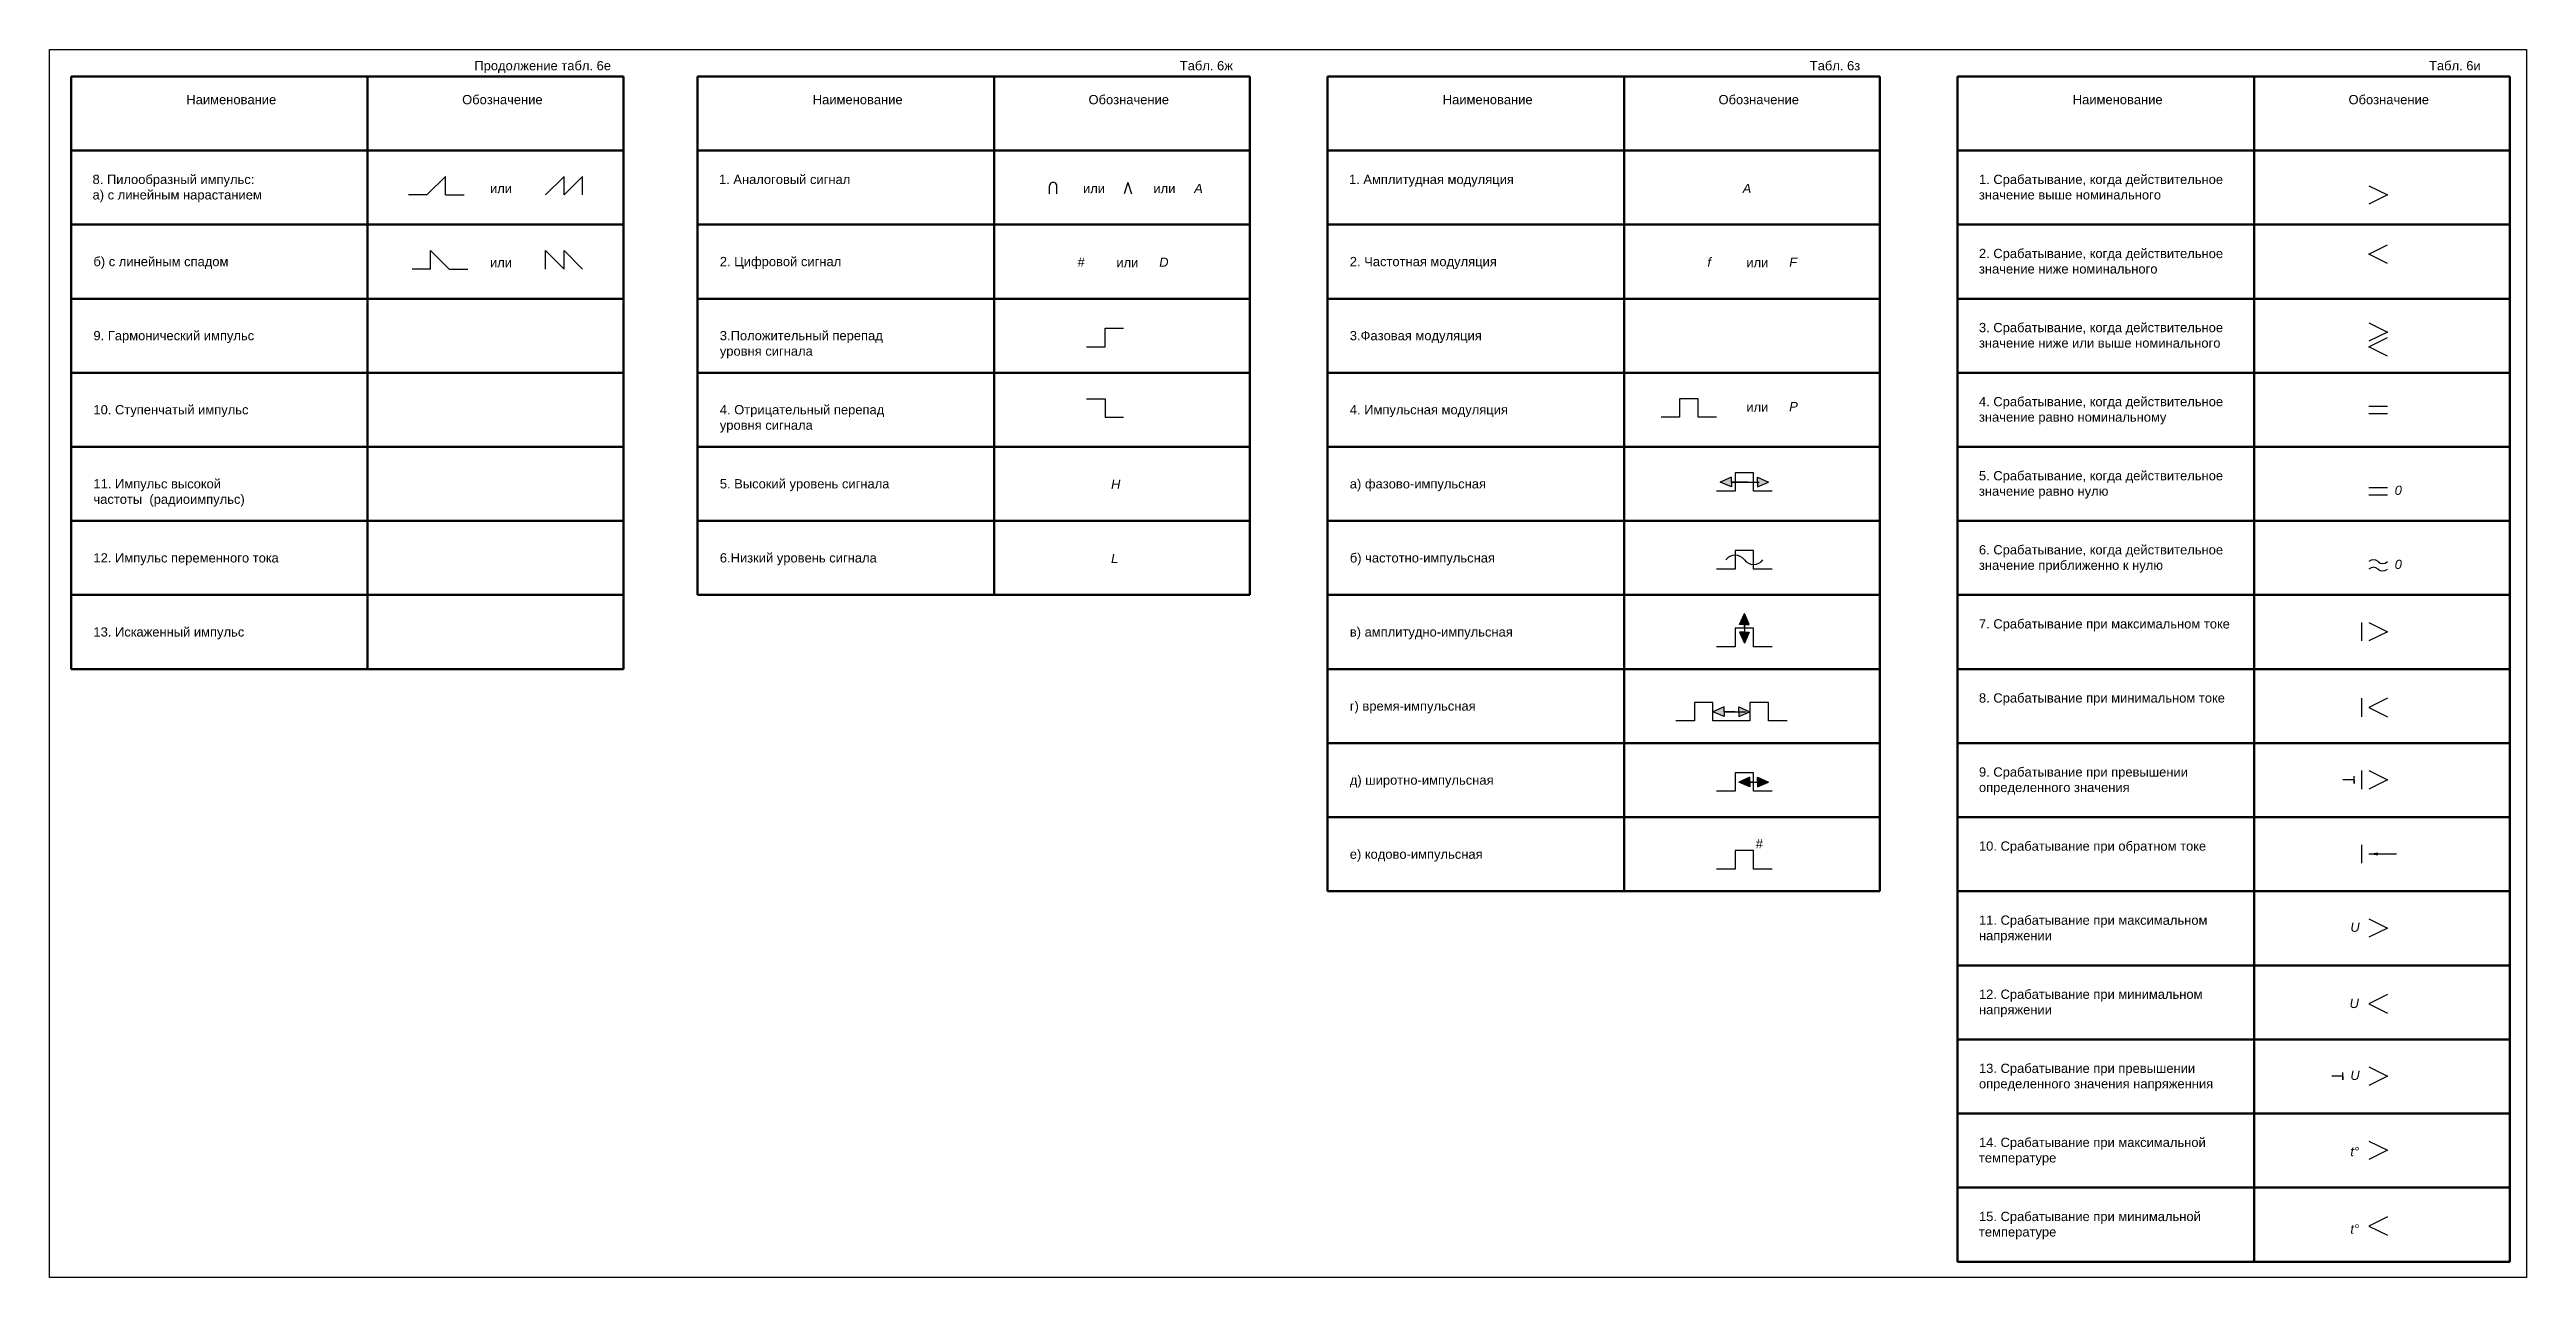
# Model space of a CAD drawing. Header units: millimetres. Extents: x 3094 to 4616, y 1396 to 2312.
# Drawn here: x 3094 to 3763, y 1981 to 2312 of the extents above; entities that cross this region are included whole.
import ezdxf

# ---------------------------------------------------------------- set-up
doc = ezdxf.new("R2010")
doc.units = ezdxf.units.MM
doc.layers.add('Рамка1', color=10, linetype='Continuous')
doc.layers.add('Слой1', color=3, linetype='Continuous', lineweight=50)
doc.layers.add('толстые линии', color=1, linetype='Continuous', lineweight=211)
doc.styles.get("Standard").update_dxf_attribs({"font": 'arial.ttf'})

msp = doc.modelspace()

# ---------------------------------------------------------------- texts
at = {"char_height": 2.5, "attachment_point": 1}
for s, heights, insert in [('{\\fArial|b0|i1|c204|p34;А}', [-2.5], (3403.02468, 2276)), ('{\\fArial|b0|i1|c204|p34;А}', [-2.5], (3551.02468, 2276)), ('{\\fArial|b0|i1|c204|p34;#}', [-2.585266], (3371.518402, 2256.11352)), ('{\\fArial|b0|i1|c204|p34;D}', [-2.5], (3393.595838, 2256.11352)), ('{\\fArial|b0|i1|c204|p34;f}', [-2.542633], (3541.518402, 2256.11352)), ('{\\fArial|b0|i1|c204|p34;F}', [-2.5], (3563.595838, 2256.11352)), ('{\\fArial|b0|i1|c204|p34;P}', [-2.5], (3563.595838, 2217.11352)), ('{\\fArial|b0|i1|c204|p34;H}', [-2.5], (3380.595838, 2196.11352)), ('{\\fArial|b0|i1|c204|p34;0}', [-2.552865], (3726.979344, 2194.531176)), ('{\\fArial|b0|i1|c204|p34;L}', [-2.5], (3380.595838, 2176.11352)), ('{\\fArial|b0|i1|c204|p34;0}', [-2.552865], (3726.979344, 2174.531176)), ('{\\fArial|b0|i1|c204|p34;#}', [-2.585266], (3554.518402, 2099.11352)), ('{\\fArial|b0|i1|c204|p34;U}', [-2.544338], (3715.01062, 2076.570732)), ('{\\fArial|b0|i1|c204|p34;U}', [-2.544338], (3714.800257, 2055.97888)), ('{\\fArial|b0|i1|c204|p34;U}', [-2.544338], (3715.01062, 2036.570732)), ('{\\fArial|b0|i1|c204|p34;t%%D}', [-2.530696], (3715.01062, 2015.99434)), ('{\\fArial|b0|i1|c204|p34;t%%D}', [-2.530696], (3715.01062, 1995.056226))]:
    msp.add_mtext_dynamic_manual_height_columns(s, width=2.5, gutter_width=12.5, heights=heights, dxfattribs=dict(at, insert=insert))
at = {"layer": 'Слой1', "char_height": 2.5, "attachment_point": 1}
for s, width, heights, insert in [('Продолжение табл. 6е', 61.788244, [-3.253752], (3208.782617, 2309.169102)), ('                      Табл. 6ж', 61.788244, [-2.602319], (3377.807297, 2309.169102)), ('                      Табл. 6з', 61.788244, [-2.602319], (3547.807297, 2309.169102)), ('                   Табл. 6и', 61.788244, [-2.602319], (3717.807297, 2309.169102)), ('Наименование', 2.5, [-2.540928], (3131.082701, 2300)), ('Обозначение', 2.5, [-2.602319], (3205.493855, 2300)), ('Наименование', 2.5, [-2.540928], (3300.107381, 2300)), ('Обозначение', 2.5, [-2.602319], (3374.518535, 2300)), ('Наименование', 2.5, [-2.540928], (3470.107381, 2300)), ('Обозначение', 2.5, [-2.602319], (3544.518535, 2300)), ('Наименование', 2.5, [-2.540928], (3640.107381, 2300)), ('Обозначение', 2.5, [-2.602319], (3714.518535, 2300)), ('8. Пилообразный импульс:\\Pа) с линейным нарастанием ', 71.136881, [14.154771], (3105.764666, 2278.460353)), ('или', 2.5, [-2.511937], (3213, 2276)), ('1. Аналоговый сигнал', 71.136881, [14.154771], (3274.789346, 2278.460353)), ('или', 2.5, [-2.511937], (3373.02468, 2276)), ('или', 2.5, [-2.511937], (3392.02468, 2276)), ('1. Амплитудная модуляция ', 71.136881, [14.154771], (3444.789346, 2278.460353)), ('1. Срабатывание, когда действительное значение выше номинального', 71.136881, [14.154771], (3614.789346, 2278.460353)), ('или', 2.5, [-2.511937], (3213, 2256)), ('или', 2.5, [-2.511937], (3382.02468, 2256)), ('или', 2.5, [-2.511937], (3552.02468, 2256)), ('2. Срабатывание, когда действительное значение ниже номинального', 71.136881, [14.154771], (3614.789346, 2258.460353)), ('3. Срабатывание, когда действительное значение ниже или выше номинального', 71.136881, [14.154771], (3614.789346, 2238.460353)), ('или', 2.5, [-2.511937], (3552.02468, 2217)), ('4. Срабатывание, когда действительное значение равно номинальному', 71.136881, [14.154771], (3614.789346, 2218.460353)), ('5. Срабатывание, когда действительное значение равно нулю', 71.136881, [14.154771], (3614.789346, 2198.460353)), ('6. Срабатывание, когда действительное значение приближенно к нулю', 71.136881, [14.154771], (3614.789346, 2178.460353)), ('7. Срабатывание при максимальном токе', 71.136881, [14.154771], (3614.789346, 2158.460353)), ('8. Срабатывание при минимальном токе', 71.136881, [14.154771], (3614.789346, 2138.460353)), ('9. Срабатывание при превышении определенного значения', 71.136881, [14.154771], (3614.789346, 2118.460353)), ('10. Срабатывание при обратном токе', 71.136881, [14.154771], (3614.789346, 2098.460353)), ('11. Срабатывание при максимальном напряжении', 71.136881, [14.154771], (3614.789346, 2078.460353)), ('12. Срабатывание при минимальном напряжении', 71.136881, [14.154771], (3614.789346, 2058.460353)), ('13. Срабатывание при превышении определенного значения напряженния', 71.136881, [14.154771], (3614.789346, 2038.460353)), ('14. Срабатывание при максимальной температуре', 71.136881, [14.154771], (3614.789346, 2018.460353)), ('15. Срабатывание при минимальной температуре', 71.136881, [14.154771], (3614.789346, 1998.460353))]:
    msp.add_mtext_dynamic_manual_height_columns(s, width=width, gutter_width=12.5, heights=heights, dxfattribs=dict(at, insert=insert))
at = {"layer": 'Слой1', "char_height": 2.5, "width": 47.581259, "attachment_point": 1}
for s, insert in [('б) с линейным спадом ', (3106, 2256.277626)), ('2. Цифровой сигнал', (3275.02468, 2256.277626)), ('2. Частотная модуляция', (3445.02468, 2256.277626)), ('3.Положительный перепад уровня сигнала', (3275.02468, 2236.277626)), ('4. Отрицательный перепад уровня сигнала', (3275.02468, 2216.277626)), ('4. Импульсная модуляция', (3445.02468, 2216.277626)), ('5. Высокий уровень сигнала', (3275.02468, 2196.277626)), ('а) фазово-импульсная', (3445.02468, 2196.277626)), ('6.Низкий уровень сигнала', (3275.02468, 2176.277626)), ('б) частотно-импульсная', (3445.02468, 2176.277626)), ('в) амплитудно-импульсная', (3445.02468, 2156.277626)), ('г) время-импульсная', (3445.02468, 2136.277626)), ('д) широтно-импульсная', (3445.02468, 2116.277626)), ('е) кодово-импульсная', (3445.02468, 2096.277626))]:
    msp.add_mtext(s, dxfattribs=dict(at, insert=insert))
at = {"layer": 'толстые линии', "char_height": 2.5, "width": 47.581259, "attachment_point": 1}
for s, insert in [('9. Гармонический импульс ', (3106, 2236.277626)), ('3.Фазовая модуляция', (3445.02468, 2236.277626)), ('10. Ступенчатый импульс', (3106, 2216.277626)), ('11. Импульс высокой частоты  (радиоимпульс) ', (3106, 2196.277626)), ('12. Импульс переменного тока', (3106, 2176.277626)), ('13. Искаженный импульс', (3106, 2156.277626))]:
    msp.add_mtext(s, dxfattribs=dict(at, insert=insert))

# ---------------------------------------------------------------- hatches: boundary and pattern name
h = msp.add_hatch(color=256)
h.set_gradient(color1=(255, 255, 255), tint=1)
h.paths.add_polyline_path([(3548, 2196.8), (3545, 2195.5), (3548, 2195.5)])
h.paths.add_polyline_path([(3548, 2195.5), (3545, 2195.5), (3548, 2194.2)])
h.paths.add_polyline_path([(3555, 2196.8), (3555, 2195.5), (3558, 2195.5)])
h.paths.add_polyline_path([(3558, 2195.5), (3555, 2195.5), (3555, 2194.2)])
h = msp.add_hatch(color=256)
h.set_gradient(color1=(255, 255, 255), tint=1)
h.paths.add_polyline_path([(3552.8, 2157), (3551.5, 2160), (3551.5, 2157)])
h.paths.add_polyline_path([(3551.5, 2157), (3551.5, 2160), (3550.2, 2157)])
h.paths.add_polyline_path([(3552.8, 2155), (3551.5, 2155), (3551.5, 2152)])
h.paths.add_polyline_path([(3551.5, 2152), (3551.5, 2155), (3550.2, 2155)])
h = msp.add_hatch(color=256)
h.set_gradient(color1=(255, 255, 255), tint=1)
h.paths.add_polyline_path([(3546, 2134.8), (3543, 2133.5), (3546, 2133.5)])
h.paths.add_polyline_path([(3546, 2133.5), (3543, 2133.5), (3546, 2132.2)])
h.paths.add_polyline_path([(3550, 2134.8), (3550, 2133.5), (3553, 2133.5)])
h.paths.add_polyline_path([(3553, 2133.5), (3550, 2133.5), (3550, 2132.2)])
h = msp.add_hatch(color=256)
h.set_gradient(color1=(255, 255, 255), tint=1)
h.paths.add_polyline_path([(3553, 2115.8), (3550, 2114.5), (3553, 2114.5)])
h.paths.add_polyline_path([(3553, 2114.5), (3550, 2114.5), (3553, 2113.2)])
h.paths.add_polyline_path([(3555, 2115.8), (3555, 2114.5), (3558, 2114.5)])
h.paths.add_polyline_path([(3558, 2114.5), (3555, 2114.5), (3555, 2113.2)])

# ---------------------------------------------------------------- linework, layer by layer
for p, q in [((3196, 2273), (3191, 2273)), ((3201, 2278), (3196, 2273)), ((3201, 2273), (3201, 2278)), ((3201, 2273), (3206, 2273)), ((3233, 2278), (3228, 2273)), ((3233, 2273), (3233, 2278)), ((3238, 2278), (3233, 2273)), ((3238, 2273), (3238, 2278)), ((3363.949341, 2273.346524), (3363.949341, 2275.346524)), ((3365.949341, 2273.346524), (3365.949341, 2275.346524)), ((3385.096366, 2276.346524), (3384.096366, 2273.346524)), ((3385.096366, 2276.346524), (3386.096366, 2273.346524)), ((3720, 2275.5), (3725, 2273)), ((3725, 2273), (3720, 2270.5)), ((3720, 2257), (3725, 2259.5)), ((3197, 2253), (3192, 2253)), ((3197, 2253), (3197, 2258)), ((3197, 2258), (3202, 2253)), ((3202, 2253), (3207, 2253)), ((3228, 2253), (3228, 2258)), ((3228, 2258), (3233, 2253)), ((3233, 2253), (3233, 2258)), ((3233, 2258), (3238, 2253)), ((3725, 2254.5), (3720, 2257)), ((3379, 2232), (3379, 2237)), ((3379, 2237), (3384, 2237)), ((3720, 2238.5), (3725, 2236)), ((3725, 2236), (3720, 2233.5)), ((3720, 2232), (3725, 2234.5)), ((3374, 2232), (3379, 2232)), ((3725, 2229.5), (3720, 2232)), ((3374, 2218), (3379, 2218)), ((3379, 2218), (3379, 2213)), ((3379, 2213), (3384, 2213)), ((3720, 2216), (3725, 2216)), ((3720, 2214), (3725, 2214)), ((3548, 2196.8), (3545, 2195.5)), ((3548, 2194.2), (3545, 2195.5)), ((3548, 2195.5), (3548, 2196.8)), ((3552.5, 2195.5), (3548, 2195.5)), ((3548, 2195.5), (3555.5, 2195.5)), ((3548, 2195.5), (3548, 2195.5)), ((3548, 2195.5), (3548, 2194.2)), ((3555, 2195.5), (3555, 2196.8)), ((3555, 2196.8), (3558, 2195.5)), ((3555, 2195.5), (3555, 2195.5)), ((3555, 2195.5), (3555, 2194.2)), ((3555, 2194.2), (3558, 2195.5)), ((3720, 2194), (3725, 2194)), ((3720, 2192), (3725, 2192)), ((3550.2, 2157), (3551.5, 2160)), ((3552.8, 2157), (3551.5, 2160)), ((3551.5, 2156), (3551.5, 2159)), ((3551.5, 2159), (3551.5, 2153)), ((3551.5, 2157), (3550.2, 2157)), ((3551.5, 2155), (3550.2, 2155)), ((3550.2, 2155), (3551.5, 2152)), ((3551.5, 2157), (3551.5, 2157)), ((3551.5, 2157), (3552.8, 2157)), ((3551.5, 2155), (3551.5, 2155)), ((3551.5, 2155), (3552.8, 2155)), ((3552.8, 2155), (3551.5, 2152)), ((3718, 2157.582873), (3718, 2152.582873)), ((3720, 2157.582873), (3725, 2155.082873)), ((3725, 2155.082873), (3720, 2152.582873)), ((3546, 2134.8), (3543, 2133.5)), ((3546, 2132.2), (3543, 2133.5)), ((3546, 2133.5), (3546, 2134.8)), ((3549, 2133.5), (3546, 2133.5)), ((3546, 2133.5), (3552, 2133.5)), ((3546, 2133.5), (3546, 2133.5)), ((3546, 2133.5), (3546, 2132.2)), ((3550, 2133.5), (3550, 2134.8)), ((3550, 2134.8), (3553, 2133.5)), ((3550, 2133.5), (3550, 2133.5)), ((3550, 2133.5), (3550, 2132.2)), ((3550, 2132.2), (3553, 2133.5)), ((3718, 2137.121166), (3718, 2132.121166)), ((3725, 2137.121166), (3720, 2134.621166)), ((3720, 2134.621166), (3725, 2132.121166)), ((3553, 2115.8), (3550, 2114.5)), ((3553, 2113.2), (3550, 2114.5)), ((3554, 2114.5), (3551, 2114.5)), ((3551, 2114.5), (3557, 2114.5)), ((3553, 2114.5), (3553, 2115.8)), ((3553, 2114.5), (3553, 2114.5)), ((3553, 2114.5), (3553, 2113.2)), ((3555, 2114.5), (3555, 2115.8)), ((3555, 2115.8), (3558, 2114.5)), ((3555, 2114.5), (3555, 2114.5)), ((3555, 2114.5), (3555, 2113.2)), ((3555, 2113.2), (3558, 2114.5)), ((3716, 2115.082873), (3713, 2115.082873)), ((3716, 2114.082873), (3716, 2116.082873)), ((3716, 2115.082873), (3716, 2114.082873)), ((3718, 2117.582873), (3718, 2112.582873)), ((3720, 2117.582873), (3725, 2115.082873)), ((3725, 2115.082873), (3720, 2112.582873)), ((3718, 2097.582873), (3718, 2092.582873)), ((3720, 2095.082873), (3727.5, 2095.082873)), ((3720, 2077.582873), (3725, 2075.082873)), ((3725, 2075.082873), (3720, 2072.582873)), ((3725, 2057.121166), (3720, 2054.621166)), ((3720, 2054.621166), (3725, 2052.121166)), ((3713, 2035.082873), (3710, 2035.082873)), ((3713, 2034.082873), (3713, 2036.082873)), ((3713, 2035.082873), (3713, 2034.082873)), ((3720, 2037.582873), (3725, 2035.082873)), ((3725, 2035.082873), (3720, 2032.582873)), ((3720, 2017.582873), (3725, 2015.082873)), ((3725, 2015.082873), (3720, 2012.582873)), ((3725, 1997.121166), (3720, 1994.621166)), ((3720, 1994.621166), (3725, 1992.121166))]:
    msp.add_line(p, q)
for points in [[(3544, 2213), (3539, 2213), (3539, 2218), (3534, 2218), (3534, 2213), (3529, 2213)], [(3559, 2193), (3554, 2193), (3554, 2198), (3549, 2198), (3549, 2193), (3544, 2193)], [(3559, 2172), (3554, 2172), (3554, 2177), (3549, 2177), (3549, 2172), (3544, 2172)], [(3559, 2151), (3554, 2151), (3554, 2156), (3549, 2156), (3549, 2151), (3544, 2151)], [(3548, 2131), (3543, 2131), (3543, 2136), (3538, 2136), (3538, 2131), (3533, 2131)], [(3563, 2131), (3558, 2131), (3558, 2136), (3553, 2136), (3553, 2131), (3548, 2131)], [(3559, 2112), (3554, 2112), (3554, 2117), (3549, 2117), (3549, 2112), (3544, 2112)], [(3559, 2091), (3554, 2091), (3554, 2096), (3549, 2096), (3549, 2091), (3544, 2091)]]:
    msp.add_lwpolyline(points)
for centre, radius, start, end in [((3364.949341, 2275.401475), 1.001509, 356.854704, 183.145296), ((3549, 2172.625), 3.125, 36.869898, 143.130102), ((3554, 2176.375), 3.125, 216.869898, 323.130102), ((3721.25, 2172.6875), 1.8125, 46.397181, 133.602819), ((3721.25, 2170.6875), 1.8125, 46.397181, 133.602819), ((3723.75, 2175.3125), 1.8125, 226.397181, 313.602819), ((3723.75, 2173.3125), 1.8125, 226.397181, 313.602819)]:
    msp.add_arc(centre, radius, start, end)
msp.add_solid([(3722.5, 2095.49954), (3722.5, 2094.666206), (3720, 2095.082873)])
at = {"layer": 'Рамка1'}
msp.add_lwpolyline([(3094.156018, 2312.278403), (3762.534835, 2312.278403), (3762.534835, 1980.731778), (3094.156018, 1980.731778)], close=True, dxfattribs=at)
at = {"layer": 'Слой1'}
for p, q in [((3100, 2305), (3249.02468, 2305)), ((3100, 2145), (3100, 2305)), ((3180, 2305), (3180, 2145)), ((3249.02468, 2305), (3249.02468, 2145)), ((3269.02468, 2305), (3418.049359, 2305)), ((3269.02468, 2165), (3269.02468, 2305)), ((3349.02468, 2305), (3349.02468, 2165)), ((3418.049359, 2305), (3418.049359, 2165)), ((3439.02468, 2305), (3588.049359, 2305)), ((3439.02468, 2085), (3439.02468, 2305)), ((3519.02468, 2305), (3519.02468, 2085)), ((3588.049359, 2305), (3588.049359, 2085)), ((3609.02468, 2305), (3758.049359, 2305)), ((3609.02468, 1985), (3609.02468, 2305)), ((3689.02468, 2305), (3689.02468, 1985)), ((3758.049359, 2305), (3758.049359, 1985)), ((3100, 2285), (3249.02468, 2285)), ((3269.02468, 2285), (3418.049359, 2285)), ((3439.02468, 2285), (3588.049359, 2285)), ((3609.02468, 2285), (3758.049359, 2285)), ((3249.02468, 2265), (3100, 2265)), ((3418.049359, 2265), (3269.02468, 2265)), ((3588.049359, 2265), (3439.02468, 2265)), ((3758.049359, 2265), (3609.02468, 2265)), ((3100, 2245), (3249.02468, 2245)), ((3269.02468, 2245), (3418.049359, 2245)), ((3439.02468, 2245), (3588.049359, 2245)), ((3609.02468, 2245), (3758.049359, 2245)), ((3100, 2225), (3249.02468, 2225)), ((3269.02468, 2225), (3418.049359, 2225)), ((3439.02468, 2225), (3588.049359, 2225)), ((3609.02468, 2225), (3758.049359, 2225)), ((3100, 2205), (3249.02468, 2205)), ((3269.02468, 2205), (3418.049359, 2205)), ((3439.02468, 2205), (3588.049359, 2205)), ((3609.02468, 2205), (3758.049359, 2205)), ((3100, 2185), (3249.02468, 2185)), ((3269.02468, 2185), (3418.049359, 2185)), ((3439.02468, 2185), (3588.049359, 2185)), ((3609.02468, 2185), (3758.049359, 2185)), ((3100, 2165), (3249.02468, 2165)), ((3269.02468, 2165), (3418.049359, 2165)), ((3439.02468, 2165), (3588.049359, 2165)), ((3439.02468, 2165), (3588.049359, 2165)), ((3609.02468, 2165), (3758.049359, 2165)), ((3609.02468, 2165), (3758.049359, 2165)), ((3100, 2145), (3249.02468, 2145)), ((3439.02468, 2145), (3588.049359, 2145)), ((3439.02468, 2145), (3588.049359, 2145)), ((3609.02468, 2145), (3758.049359, 2145)), ((3609.02468, 2145), (3758.049359, 2145)), ((3439.02468, 2125), (3588.049359, 2125)), ((3439.02468, 2125), (3588.049359, 2125)), ((3609.02468, 2125), (3758.049359, 2125)), ((3609.02468, 2125), (3758.049359, 2125)), ((3439.02468, 2105), (3588.049359, 2105)), ((3439.02468, 2105), (3588.049359, 2105)), ((3439.02468, 2105), (3588.049359, 2105)), ((3609.02468, 2105), (3758.049359, 2105)), ((3609.02468, 2105), (3758.049359, 2105)), ((3609.02468, 2105), (3758.049359, 2105)), ((3439.02468, 2085), (3588.049359, 2085)), ((3609.02468, 2085), (3758.049359, 2085)), ((3609.02468, 2065), (3758.049359, 2065)), ((3609.02468, 2045), (3758.049359, 2045)), ((3609.02468, 2025), (3758.049359, 2025)), ((3609.02468, 2005), (3758.049359, 2005)), ((3609.02468, 1985), (3758.049359, 1985))]:
    msp.add_line(p, q, dxfattribs=at)

msp.set_redraw_order([(e.dxf.handle, doc.entitydb.next_handle()) for e in msp.query("TEXT MTEXT ATTDEF DIMENSION ARC_DIMENSION")])  # texts and dimensions are drawn at this point

doc.saveas('drawing.dxf')
